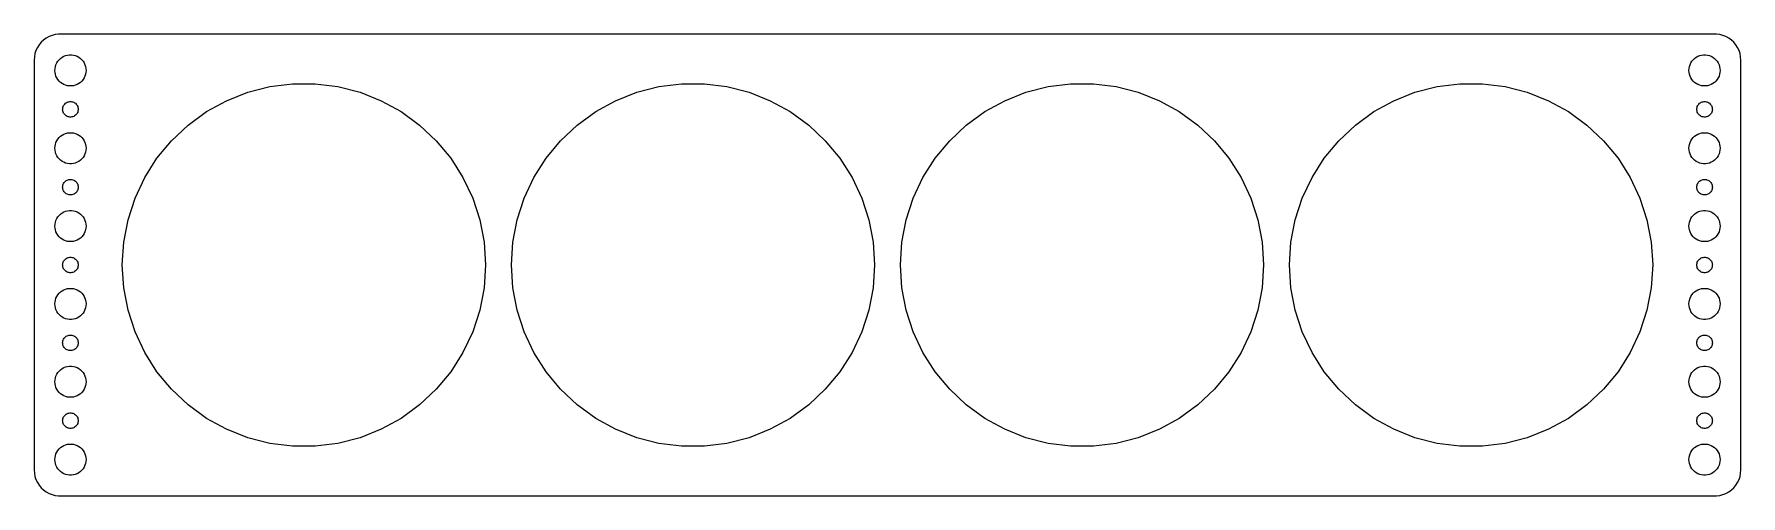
# Model space of a CAD drawing. Header units: metres. Extents: x -164 to 164, y 55 to 143.
import ezdxf

# ---------------------------------------------------------------- set-up
doc = ezdxf.new("R2010")
doc.units = ezdxf.units.M

msp = doc.modelspace()

# ---------------------------------------------------------------- linework, layer by layer
for p, q in [((-163.145, 141.923), (-163.545, 141.439)), ((-162.687, 142.353), (-163.145, 141.923)), ((-162.179, 142.722), (-162.687, 142.353)), ((-161.629, 143.024), (-162.179, 142.722)), ((-161.045, 143.255), (-161.629, 143.024)), ((-160.437, 143.411), (-161.045, 143.255)), ((-159.814, 143.49), (-160.437, 143.411)), ((159.814, 143.49), (-159.814, 143.49)), ((160.437, 143.411), (159.814, 143.49)), ((161.045, 143.255), (160.437, 143.411)), ((161.629, 143.024), (161.045, 143.255)), ((162.179, 142.722), (161.629, 143.024)), ((162.687, 142.353), (162.179, 142.722)), ((163.145, 141.923), (162.687, 142.353)), ((163.545, 141.439), (163.145, 141.923)), ((-164.461, 139.127), (-164.5, 138.5)), ((-164.5, 138.5), (-164.5, 59.5)), ((-164.343, 139.743), (-164.461, 139.127)), ((-164.149, 140.341), (-164.343, 139.743)), ((-163.882, 140.909), (-164.149, 140.341)), ((-163.545, 141.439), (-163.882, 140.909)), ((-160.129, 137.945), (-159.927, 138.263)), ((-159.927, 138.263), (-159.687, 138.554)), ((-159.687, 138.554), (-159.412, 138.812)), ((-159.412, 138.812), (-159.107, 139.033)), ((-159.107, 139.033), (-158.777, 139.214)), ((-158.777, 139.214), (-158.427, 139.353)), ((-158.427, 139.353), (-158.062, 139.447)), ((-158.062, 139.447), (-157.688, 139.494)), ((-157.688, 139.494), (-157.312, 139.494)), ((-157.312, 139.494), (-156.938, 139.447)), ((-156.938, 139.447), (-156.573, 139.353)), ((-156.573, 139.353), (-156.223, 139.214)), ((-156.223, 139.214), (-155.893, 139.033)), ((-155.893, 139.033), (-155.588, 138.812)), ((-155.588, 138.812), (-155.313, 138.554)), ((-155.313, 138.554), (-155.073, 138.263)), ((-155.073, 138.263), (-154.871, 137.945)), ((154.871, 137.945), (155.073, 138.263)), ((155.073, 138.263), (155.313, 138.554)), ((155.313, 138.554), (155.588, 138.812)), ((155.588, 138.812), (155.893, 139.033)), ((155.893, 139.033), (156.223, 139.214)), ((156.223, 139.214), (156.573, 139.353)), ((156.573, 139.353), (156.938, 139.447)), ((156.938, 139.447), (157.312, 139.494)), ((157.312, 139.494), (157.688, 139.494)), ((157.688, 139.494), (158.062, 139.447)), ((158.062, 139.447), (158.427, 139.353)), ((158.427, 139.353), (158.777, 139.214)), ((158.777, 139.214), (159.107, 139.033)), ((159.107, 139.033), (159.412, 138.812)), ((159.412, 138.812), (159.687, 138.554)), ((159.687, 138.554), (159.927, 138.263)), ((159.927, 138.263), (160.129, 137.945)), ((163.882, 140.909), (163.545, 141.439)), ((164.149, 140.341), (163.882, 140.909)), ((164.343, 139.743), (164.149, 140.341)), ((164.461, 139.127), (164.343, 139.743)), ((164.5, 138.5), (164.461, 139.127)), ((164.5, 59.5), (164.5, 138.5)), ((-160.5, 136.5), (-160.476, 136.876)), ((-160.476, 136.124), (-160.5, 136.5)), ((-160.476, 136.876), (-160.406, 137.246)), ((-160.406, 135.754), (-160.476, 136.124)), ((-160.406, 137.246), (-160.289, 137.604)), ((-160.289, 135.396), (-160.406, 135.754)), ((-160.289, 137.604), (-160.129, 137.945)), ((-160.129, 135.055), (-160.289, 135.396)), ((-159.927, 134.737), (-160.129, 135.055)), ((-154.871, 135.055), (-155.073, 134.737)), ((-154.871, 137.945), (-154.711, 137.604)), ((-154.711, 135.396), (-154.871, 135.055)), ((-154.711, 137.604), (-154.594, 137.246)), ((-154.594, 135.754), (-154.711, 135.396)), ((-154.594, 137.246), (-154.524, 136.876)), ((-154.524, 136.124), (-154.594, 135.754)), ((-154.524, 136.876), (-154.5, 136.5)), ((-154.5, 136.5), (-154.524, 136.124)), ((154.5, 136.5), (154.524, 136.876)), ((154.524, 136.124), (154.5, 136.5)), ((154.524, 136.876), (154.594, 137.246)), ((154.594, 135.754), (154.524, 136.124)), ((154.594, 137.246), (154.711, 137.604)), ((154.711, 135.396), (154.594, 135.754)), ((154.711, 137.604), (154.871, 137.945)), ((154.871, 135.055), (154.711, 135.396)), ((155.073, 134.737), (154.871, 135.055)), ((160.129, 135.055), (159.927, 134.737)), ((160.129, 137.945), (160.289, 137.604)), ((160.289, 135.396), (160.129, 135.055)), ((160.289, 137.604), (160.406, 137.246)), ((160.406, 135.754), (160.289, 135.396)), ((160.406, 137.246), (160.476, 136.876)), ((160.476, 136.124), (160.406, 135.754)), ((160.476, 136.876), (160.5, 136.5)), ((160.5, 136.5), (160.476, 136.124)), ((-159.687, 134.446), (-159.927, 134.737)), ((-159.412, 134.188), (-159.687, 134.446)), ((-159.107, 133.967), (-159.412, 134.188)), ((-158.777, 133.786), (-159.107, 133.967)), ((-158.427, 133.647), (-158.777, 133.786)), ((-158.062, 133.553), (-158.427, 133.647)), ((-157.688, 133.506), (-158.062, 133.553)), ((-157.312, 133.506), (-157.688, 133.506)), ((-156.938, 133.553), (-157.312, 133.506)), ((-156.573, 133.647), (-156.938, 133.553)), ((-156.223, 133.786), (-156.573, 133.647)), ((-155.893, 133.967), (-156.223, 133.786)), ((-155.588, 134.188), (-155.893, 133.967)), ((-155.313, 134.446), (-155.588, 134.188)), ((-155.073, 134.737), (-155.313, 134.446)), ((-127.402, 130.669), (-123.316, 132.287)), ((-123.316, 132.287), (-119.058, 133.38)), ((-119.058, 133.38), (-114.698, 133.931)), ((-114.698, 133.931), (-110.302, 133.931)), ((-110.302, 133.931), (-105.942, 133.38)), ((-105.942, 133.38), (-101.684, 132.287)), ((-101.684, 132.287), (-97.5977, 130.669)), ((-52.4023, 130.669), (-48.3156, 132.287)), ((-48.3156, 132.287), (-44.0583, 133.38)), ((-44.0583, 133.38), (-39.6977, 133.931)), ((-39.6977, 133.931), (-35.3023, 133.931)), ((-35.3023, 133.931), (-30.9417, 133.38)), ((-30.9417, 133.38), (-26.6844, 132.287)), ((-26.6844, 132.287), (-22.5977, 130.669)), ((22.5977, 130.669), (26.6844, 132.287)), ((26.6844, 132.287), (30.9417, 133.38)), ((30.9417, 133.38), (35.3023, 133.931)), ((35.3023, 133.931), (39.6977, 133.931)), ((39.6977, 133.931), (44.0583, 133.38)), ((44.0583, 133.38), (48.3156, 132.287)), ((48.3156, 132.287), (52.4023, 130.669)), ((97.5977, 130.669), (101.684, 132.287)), ((101.684, 132.287), (105.942, 133.38)), ((105.942, 133.38), (110.302, 133.931)), ((110.302, 133.931), (114.698, 133.931)), ((114.698, 133.931), (119.058, 133.38)), ((119.058, 133.38), (123.316, 132.287)), ((123.316, 132.287), (127.402, 130.669)), ((155.313, 134.446), (155.073, 134.737)), ((155.588, 134.188), (155.313, 134.446)), ((155.893, 133.967), (155.588, 134.188)), ((156.223, 133.786), (155.893, 133.967)), ((156.573, 133.647), (156.223, 133.786)), ((156.938, 133.553), (156.573, 133.647)), ((157.312, 133.506), (156.938, 133.553)), ((157.688, 133.506), (157.312, 133.506)), ((158.062, 133.553), (157.688, 133.506)), ((158.427, 133.647), (158.062, 133.553)), ((158.777, 133.786), (158.427, 133.647)), ((159.107, 133.967), (158.777, 133.786)), ((159.412, 134.188), (159.107, 133.967)), ((159.687, 134.446), (159.412, 134.188)), ((159.927, 134.737), (159.687, 134.446)), ((-159, 129), (-158.988, 129.188)), ((-158.988, 128.812), (-159, 129)), ((-158.988, 129.188), (-158.953, 129.373)), ((-158.953, 128.627), (-158.988, 128.812)), ((-158.953, 129.373), (-158.895, 129.552)), ((-158.895, 128.448), (-158.953, 128.627)), ((-158.895, 129.552), (-158.814, 129.723)), ((-158.814, 128.277), (-158.895, 128.448)), ((-158.814, 129.723), (-158.714, 129.882)), ((-158.714, 129.882), (-158.593, 130.027)), ((-158.593, 130.027), (-158.456, 130.156)), ((-158.456, 130.156), (-158.304, 130.266)), ((-158.304, 130.266), (-158.139, 130.357)), ((-158.139, 130.357), (-157.964, 130.427)), ((-157.964, 130.427), (-157.781, 130.473)), ((-157.781, 130.473), (-157.594, 130.497)), ((-157.594, 130.497), (-157.406, 130.497)), ((-157.406, 130.497), (-157.219, 130.473)), ((-157.219, 130.473), (-157.036, 130.427)), ((-157.036, 130.427), (-156.861, 130.357)), ((-156.861, 130.357), (-156.696, 130.266)), ((-156.696, 130.266), (-156.544, 130.156)), ((-156.544, 130.156), (-156.407, 130.027)), ((-156.407, 130.027), (-156.286, 129.882)), ((-156.286, 129.882), (-156.186, 129.723)), ((-156.186, 129.723), (-156.105, 129.552)), ((-156.105, 128.448), (-156.186, 128.277)), ((-156.105, 129.552), (-156.047, 129.373)), ((-156.047, 128.627), (-156.105, 128.448)), ((-156.047, 129.373), (-156.012, 129.188)), ((-156.012, 128.812), (-156.047, 128.627)), ((-156.012, 129.188), (-156, 129)), ((-156, 129), (-156.012, 128.812)), ((-134.81, 125.968), (-131.254, 128.551)), ((-131.254, 128.551), (-127.402, 130.669)), ((-97.5977, 130.669), (-93.7461, 128.551)), ((-93.7461, 128.551), (-90.1902, 125.968)), ((-59.8098, 125.968), (-56.2539, 128.551)), ((-56.2539, 128.551), (-52.4023, 130.669)), ((-22.5977, 130.669), (-18.746, 128.551)), ((-18.746, 128.551), (-15.1902, 125.968)), ((15.1902, 125.968), (18.746, 128.551)), ((18.746, 128.551), (22.5977, 130.669)), ((52.4023, 130.669), (56.2539, 128.551)), ((56.2539, 128.551), (59.8098, 125.968)), ((90.1902, 125.968), (93.7461, 128.551)), ((93.7461, 128.551), (97.5977, 130.669)), ((127.402, 130.669), (131.254, 128.551)), ((131.254, 128.551), (134.81, 125.968)), ((156, 129), (156.012, 129.188)), ((156.012, 128.812), (156, 129)), ((156.012, 129.188), (156.047, 129.373)), ((156.047, 128.627), (156.012, 128.812)), ((156.047, 129.373), (156.105, 129.552)), ((156.105, 128.448), (156.047, 128.627)), ((156.105, 129.552), (156.186, 129.723)), ((156.186, 128.277), (156.105, 128.448)), ((156.186, 129.723), (156.286, 129.882)), ((156.286, 129.882), (156.407, 130.027)), ((156.407, 130.027), (156.544, 130.156)), ((156.544, 130.156), (156.696, 130.266)), ((156.696, 130.266), (156.861, 130.357)), ((156.861, 130.357), (157.036, 130.427)), ((157.036, 130.427), (157.219, 130.473)), ((157.219, 130.473), (157.406, 130.497)), ((157.406, 130.497), (157.594, 130.497)), ((157.594, 130.497), (157.781, 130.473)), ((157.781, 130.473), (157.964, 130.427)), ((157.964, 130.427), (158.139, 130.357)), ((158.139, 130.357), (158.304, 130.266)), ((158.304, 130.266), (158.456, 130.156)), ((158.456, 130.156), (158.593, 130.027)), ((158.593, 130.027), (158.714, 129.882)), ((158.714, 129.882), (158.814, 129.723)), ((158.814, 129.723), (158.895, 129.552)), ((158.895, 128.448), (158.814, 128.277)), ((158.895, 129.552), (158.953, 129.373)), ((158.953, 128.627), (158.895, 128.448)), ((158.953, 129.373), (158.988, 129.188)), ((158.988, 128.812), (158.953, 128.627)), ((158.988, 129.188), (159, 129)), ((159, 129), (158.988, 128.812)), ((-158.714, 128.118), (-158.814, 128.277)), ((-158.593, 127.973), (-158.714, 128.118)), ((-158.456, 127.844), (-158.593, 127.973)), ((-158.304, 127.734), (-158.456, 127.844)), ((-158.139, 127.643), (-158.304, 127.734)), ((-157.964, 127.573), (-158.139, 127.643)), ((-157.781, 127.527), (-157.964, 127.573)), ((-157.594, 127.503), (-157.781, 127.527)), ((-157.406, 127.503), (-157.594, 127.503)), ((-157.219, 127.527), (-157.406, 127.503)), ((-157.036, 127.573), (-157.219, 127.527)), ((-156.861, 127.643), (-157.036, 127.573)), ((-156.696, 127.734), (-156.861, 127.643)), ((-156.544, 127.844), (-156.696, 127.734)), ((-156.407, 127.973), (-156.544, 127.844)), ((-156.286, 128.118), (-156.407, 127.973)), ((-156.186, 128.277), (-156.286, 128.118)), ((-138.014, 122.959), (-134.81, 125.968)), ((-90.1902, 125.968), (-86.9861, 122.959)), ((-63.0139, 122.959), (-59.8098, 125.968)), ((-15.1902, 125.968), (-11.9861, 122.959)), ((11.9861, 122.959), (15.1902, 125.968)), ((59.8098, 125.968), (63.0139, 122.959)), ((86.9861, 122.959), (90.1902, 125.968)), ((134.81, 125.968), (138.014, 122.959)), ((156.286, 128.118), (156.186, 128.277)), ((156.407, 127.973), (156.286, 128.118)), ((156.544, 127.844), (156.407, 127.973)), ((156.696, 127.734), (156.544, 127.844)), ((156.861, 127.643), (156.696, 127.734)), ((157.036, 127.573), (156.861, 127.643)), ((157.219, 127.527), (157.036, 127.573)), ((157.406, 127.503), (157.219, 127.527)), ((157.594, 127.503), (157.406, 127.503)), ((157.781, 127.527), (157.594, 127.503)), ((157.964, 127.573), (157.781, 127.527)), ((158.139, 127.643), (157.964, 127.573)), ((158.304, 127.734), (158.139, 127.643)), ((158.456, 127.844), (158.304, 127.734)), ((158.593, 127.973), (158.456, 127.844)), ((158.714, 128.118), (158.593, 127.973)), ((158.814, 128.277), (158.714, 128.118)), ((-160.5, 121.5), (-160.476, 121.876)), ((-160.476, 121.876), (-160.406, 122.246)), ((-160.406, 122.246), (-160.289, 122.604)), ((-160.289, 122.604), (-160.129, 122.945)), ((-160.129, 122.945), (-159.927, 123.263)), ((-159.927, 123.263), (-159.687, 123.554)), ((-159.687, 123.554), (-159.412, 123.812)), ((-159.412, 123.812), (-159.107, 124.033)), ((-159.107, 124.033), (-158.777, 124.214)), ((-158.777, 124.214), (-158.427, 124.353)), ((-158.427, 124.353), (-158.062, 124.447)), ((-158.062, 124.447), (-157.688, 124.494)), ((-157.688, 124.494), (-157.312, 124.494)), ((-157.312, 124.494), (-156.938, 124.447)), ((-156.938, 124.447), (-156.573, 124.353)), ((-156.573, 124.353), (-156.223, 124.214)), ((-156.223, 124.214), (-155.893, 124.033)), ((-155.893, 124.033), (-155.588, 123.812)), ((-155.588, 123.812), (-155.313, 123.554)), ((-155.313, 123.554), (-155.073, 123.263)), ((-155.073, 123.263), (-154.871, 122.945)), ((-154.871, 122.945), (-154.711, 122.604)), ((-154.711, 122.604), (-154.594, 122.246)), ((-154.594, 122.246), (-154.524, 121.876)), ((-154.524, 121.876), (-154.5, 121.5)), ((-140.816, 119.572), (-138.014, 122.959)), ((-86.9861, 122.959), (-84.1844, 119.572)), ((-65.8156, 119.572), (-63.0139, 122.959)), ((-11.9861, 122.959), (-9.1844, 119.572)), ((9.1844, 119.572), (11.9861, 122.959)), ((63.0139, 122.959), (65.8156, 119.572)), ((84.1844, 119.572), (86.9861, 122.959)), ((138.014, 122.959), (140.816, 119.572)), ((154.5, 121.5), (154.524, 121.876)), ((154.524, 121.876), (154.594, 122.246)), ((154.594, 122.246), (154.711, 122.604)), ((154.711, 122.604), (154.871, 122.945)), ((154.871, 122.945), (155.073, 123.263)), ((155.073, 123.263), (155.313, 123.554)), ((155.313, 123.554), (155.588, 123.812)), ((155.588, 123.812), (155.893, 124.033)), ((155.893, 124.033), (156.223, 124.214)), ((156.223, 124.214), (156.573, 124.353)), ((156.573, 124.353), (156.938, 124.447)), ((156.938, 124.447), (157.312, 124.494)), ((157.312, 124.494), (157.688, 124.494)), ((157.688, 124.494), (158.062, 124.447)), ((158.062, 124.447), (158.427, 124.353)), ((158.427, 124.353), (158.777, 124.214)), ((158.777, 124.214), (159.107, 124.033)), ((159.107, 124.033), (159.412, 123.812)), ((159.412, 123.812), (159.687, 123.554)), ((159.687, 123.554), (159.927, 123.263)), ((159.927, 123.263), (160.129, 122.945)), ((160.129, 122.945), (160.289, 122.604)), ((160.289, 122.604), (160.406, 122.246)), ((160.406, 122.246), (160.476, 121.876)), ((160.476, 121.876), (160.5, 121.5)), ((-160.476, 121.124), (-160.5, 121.5)), ((-160.406, 120.754), (-160.476, 121.124)), ((-160.289, 120.396), (-160.406, 120.754)), ((-160.129, 120.055), (-160.289, 120.396)), ((-159.927, 119.737), (-160.129, 120.055)), ((-159.687, 119.446), (-159.927, 119.737)), ((-159.412, 119.188), (-159.687, 119.446)), ((-159.107, 118.967), (-159.412, 119.188)), ((-158.777, 118.786), (-159.107, 118.967)), ((-158.427, 118.647), (-158.777, 118.786)), ((-158.062, 118.553), (-158.427, 118.647)), ((-157.688, 118.506), (-158.062, 118.553)), ((-157.312, 118.506), (-157.688, 118.506)), ((-156.938, 118.553), (-157.312, 118.506)), ((-156.573, 118.647), (-156.938, 118.553)), ((-156.223, 118.786), (-156.573, 118.647)), ((-155.893, 118.967), (-156.223, 118.786)), ((-155.588, 119.188), (-155.893, 118.967)), ((-155.313, 119.446), (-155.588, 119.188)), ((-155.073, 119.737), (-155.313, 119.446)), ((-154.871, 120.055), (-155.073, 119.737)), ((-154.711, 120.396), (-154.871, 120.055)), ((-154.594, 120.754), (-154.711, 120.396)), ((-154.524, 121.124), (-154.594, 120.754)), ((-154.5, 121.5), (-154.524, 121.124)), ((-143.171, 115.861), (-140.816, 119.572)), ((-84.1844, 119.572), (-81.8293, 115.861)), ((-68.1707, 115.861), (-65.8156, 119.572)), ((-9.1844, 119.572), (-6.8293, 115.861)), ((6.8293, 115.861), (9.1844, 119.572)), ((65.8156, 119.572), (68.1707, 115.861)), ((81.8293, 115.861), (84.1844, 119.572)), ((140.816, 119.572), (143.171, 115.861)), ((154.524, 121.124), (154.5, 121.5)), ((154.594, 120.754), (154.524, 121.124)), ((154.711, 120.396), (154.594, 120.754)), ((154.871, 120.055), (154.711, 120.396)), ((155.073, 119.737), (154.871, 120.055)), ((155.313, 119.446), (155.073, 119.737)), ((155.588, 119.188), (155.313, 119.446)), ((155.893, 118.967), (155.588, 119.188)), ((156.223, 118.786), (155.893, 118.967)), ((156.573, 118.647), (156.223, 118.786)), ((156.938, 118.553), (156.573, 118.647)), ((157.312, 118.506), (156.938, 118.553)), ((157.688, 118.506), (157.312, 118.506)), ((158.062, 118.553), (157.688, 118.506)), ((158.427, 118.647), (158.062, 118.553)), ((158.777, 118.786), (158.427, 118.647)), ((159.107, 118.967), (158.777, 118.786)), ((159.412, 119.188), (159.107, 118.967)), ((159.687, 119.446), (159.412, 119.188)), ((159.927, 119.737), (159.687, 119.446)), ((160.129, 120.055), (159.927, 119.737)), ((160.289, 120.396), (160.129, 120.055)), ((160.406, 120.754), (160.289, 120.396)), ((160.476, 121.124), (160.406, 120.754)), ((160.5, 121.5), (160.476, 121.124)), ((-158.593, 115.027), (-158.456, 115.156)), ((-158.456, 115.156), (-158.304, 115.266)), ((-158.304, 115.266), (-158.139, 115.357)), ((-158.139, 115.357), (-157.964, 115.427)), ((-157.964, 115.427), (-157.781, 115.473)), ((-157.781, 115.473), (-157.594, 115.497)), ((-157.594, 115.497), (-157.406, 115.497)), ((-157.406, 115.497), (-157.219, 115.473)), ((-157.219, 115.473), (-157.036, 115.427)), ((-157.036, 115.427), (-156.861, 115.357)), ((-156.861, 115.357), (-156.696, 115.266)), ((-156.696, 115.266), (-156.544, 115.156)), ((-156.544, 115.156), (-156.407, 115.027)), ((-145.042, 111.884), (-143.171, 115.861)), ((-81.8293, 115.861), (-79.9578, 111.884)), ((-70.0422, 111.884), (-68.1707, 115.861)), ((-6.8293, 115.861), (-4.9578, 111.884)), ((4.9578, 111.884), (6.8293, 115.861)), ((68.1707, 115.861), (70.0422, 111.884)), ((79.9578, 111.884), (81.8293, 115.861)), ((143.171, 115.861), (145.042, 111.884)), ((156.407, 115.027), (156.544, 115.156)), ((156.544, 115.156), (156.696, 115.266)), ((156.696, 115.266), (156.861, 115.357)), ((156.861, 115.357), (157.036, 115.427)), ((157.036, 115.427), (157.219, 115.473)), ((157.219, 115.473), (157.406, 115.497)), ((157.406, 115.497), (157.594, 115.497)), ((157.594, 115.497), (157.781, 115.473)), ((157.781, 115.473), (157.964, 115.427)), ((157.964, 115.427), (158.139, 115.357)), ((158.139, 115.357), (158.304, 115.266)), ((158.304, 115.266), (158.456, 115.156)), ((158.456, 115.156), (158.593, 115.027)), ((-159, 114), (-158.988, 114.188)), ((-158.988, 113.812), (-159, 114)), ((-158.988, 114.188), (-158.953, 114.373)), ((-158.953, 113.627), (-158.988, 113.812)), ((-158.953, 114.373), (-158.895, 114.552)), ((-158.895, 113.448), (-158.953, 113.627)), ((-158.895, 114.552), (-158.814, 114.723)), ((-158.814, 113.277), (-158.895, 113.448)), ((-158.814, 114.723), (-158.714, 114.882)), ((-158.714, 113.118), (-158.814, 113.277)), ((-158.714, 114.882), (-158.593, 115.027)), ((-158.593, 112.973), (-158.714, 113.118)), ((-158.456, 112.844), (-158.593, 112.973)), ((-158.304, 112.734), (-158.456, 112.844)), ((-158.139, 112.643), (-158.304, 112.734)), ((-157.964, 112.573), (-158.139, 112.643)), ((-157.781, 112.527), (-157.964, 112.573)), ((-157.594, 112.503), (-157.781, 112.527)), ((-157.406, 112.503), (-157.594, 112.503)), ((-157.219, 112.527), (-157.406, 112.503)), ((-157.036, 112.573), (-157.219, 112.527)), ((-156.861, 112.643), (-157.036, 112.573)), ((-156.696, 112.734), (-156.861, 112.643)), ((-156.544, 112.844), (-156.696, 112.734)), ((-156.407, 112.973), (-156.544, 112.844)), ((-156.407, 115.027), (-156.286, 114.882)), ((-156.286, 113.118), (-156.407, 112.973)), ((-156.286, 114.882), (-156.186, 114.723)), ((-156.186, 113.277), (-156.286, 113.118)), ((-156.186, 114.723), (-156.105, 114.552)), ((-156.105, 113.448), (-156.186, 113.277)), ((-156.105, 114.552), (-156.047, 114.373)), ((-156.047, 113.627), (-156.105, 113.448)), ((-156.047, 114.373), (-156.012, 114.188)), ((-156.012, 113.812), (-156.047, 113.627)), ((-156.012, 114.188), (-156, 114)), ((-156, 114), (-156.012, 113.812)), ((-146.4, 107.704), (-145.042, 111.884)), ((-79.9578, 111.884), (-78.5996, 107.704)), ((-71.4004, 107.704), (-70.0422, 111.884)), ((-4.9578, 111.884), (-3.5996, 107.704)), ((3.5996, 107.704), (4.9578, 111.884)), ((70.0422, 111.884), (71.4004, 107.704)), ((78.5996, 107.704), (79.9578, 111.884)), ((145.042, 111.884), (146.4, 107.704)), ((156, 114), (156.012, 114.188)), ((156.012, 113.812), (156, 114)), ((156.012, 114.188), (156.047, 114.373)), ((156.047, 113.627), (156.012, 113.812)), ((156.047, 114.373), (156.105, 114.552)), ((156.105, 113.448), (156.047, 113.627)), ((156.105, 114.552), (156.186, 114.723)), ((156.186, 113.277), (156.105, 113.448)), ((156.186, 114.723), (156.286, 114.882)), ((156.286, 113.118), (156.186, 113.277)), ((156.286, 114.882), (156.407, 115.027)), ((156.407, 112.973), (156.286, 113.118)), ((156.544, 112.844), (156.407, 112.973)), ((156.696, 112.734), (156.544, 112.844)), ((156.861, 112.643), (156.696, 112.734)), ((157.036, 112.573), (156.861, 112.643)), ((157.219, 112.527), (157.036, 112.573)), ((157.406, 112.503), (157.219, 112.527)), ((157.594, 112.503), (157.406, 112.503)), ((157.781, 112.527), (157.594, 112.503)), ((157.964, 112.573), (157.781, 112.527)), ((158.139, 112.643), (157.964, 112.573)), ((158.304, 112.734), (158.139, 112.643)), ((158.456, 112.844), (158.304, 112.734)), ((158.593, 112.973), (158.456, 112.844)), ((158.593, 115.027), (158.714, 114.882)), ((158.714, 113.118), (158.593, 112.973)), ((158.714, 114.882), (158.814, 114.723)), ((158.814, 113.277), (158.714, 113.118)), ((158.814, 114.723), (158.895, 114.552)), ((158.895, 113.448), (158.814, 113.277)), ((158.895, 114.552), (158.953, 114.373)), ((158.953, 113.627), (158.895, 113.448)), ((158.953, 114.373), (158.988, 114.188)), ((158.988, 113.812), (158.953, 113.627)), ((158.988, 114.188), (159, 114)), ((159, 114), (158.988, 113.812)), ((-159.687, 108.554), (-159.412, 108.812)), ((-159.412, 108.812), (-159.107, 109.033)), ((-159.107, 109.033), (-158.777, 109.214)), ((-158.777, 109.214), (-158.427, 109.353)), ((-158.427, 109.353), (-158.062, 109.447)), ((-158.062, 109.447), (-157.688, 109.494)), ((-157.688, 109.494), (-157.312, 109.494)), ((-157.312, 109.494), (-156.938, 109.447)), ((-156.938, 109.447), (-156.573, 109.353)), ((-156.573, 109.353), (-156.223, 109.214)), ((-156.223, 109.214), (-155.893, 109.033)), ((-155.893, 109.033), (-155.588, 108.812)), ((-155.588, 108.812), (-155.313, 108.554)), ((155.313, 108.554), (155.588, 108.812)), ((155.588, 108.812), (155.893, 109.033)), ((155.893, 109.033), (156.223, 109.214)), ((156.223, 109.214), (156.573, 109.353)), ((156.573, 109.353), (156.938, 109.447)), ((156.938, 109.447), (157.312, 109.494)), ((157.312, 109.494), (157.688, 109.494)), ((157.688, 109.494), (158.062, 109.447)), ((158.062, 109.447), (158.427, 109.353)), ((158.427, 109.353), (158.777, 109.214)), ((158.777, 109.214), (159.107, 109.033)), ((159.107, 109.033), (159.412, 108.812)), ((159.412, 108.812), (159.687, 108.554)), ((-160.5, 106.5), (-160.476, 106.876)), ((-160.476, 106.124), (-160.5, 106.5)), ((-160.476, 106.876), (-160.406, 107.246)), ((-160.406, 105.754), (-160.476, 106.124)), ((-160.406, 107.246), (-160.289, 107.604)), ((-160.289, 105.396), (-160.406, 105.754)), ((-160.289, 107.604), (-160.129, 107.945)), ((-160.129, 105.055), (-160.289, 105.396)), ((-160.129, 107.945), (-159.927, 108.263)), ((-159.927, 108.263), (-159.687, 108.554)), ((-155.313, 108.554), (-155.073, 108.263)), ((-155.073, 108.263), (-154.871, 107.945)), ((-154.871, 107.945), (-154.711, 107.604)), ((-154.711, 105.396), (-154.871, 105.055)), ((-154.711, 107.604), (-154.594, 107.246)), ((-154.594, 105.754), (-154.711, 105.396)), ((-154.594, 107.246), (-154.524, 106.876)), ((-154.524, 106.124), (-154.594, 105.754)), ((-154.524, 106.876), (-154.5, 106.5)), ((-154.5, 106.5), (-154.524, 106.124)), ((-147.224, 103.387), (-146.4, 107.704)), ((-78.5996, 107.704), (-77.776, 103.387)), ((-72.224, 103.387), (-71.4004, 107.704)), ((-3.5996, 107.704), (-2.776, 103.387)), ((2.776, 103.387), (3.5996, 107.704)), ((71.4004, 107.704), (72.224, 103.387)), ((77.776, 103.387), (78.5996, 107.704)), ((146.4, 107.704), (147.224, 103.387)), ((154.5, 106.5), (154.524, 106.876)), ((154.524, 106.124), (154.5, 106.5)), ((154.524, 106.876), (154.594, 107.246)), ((154.594, 105.754), (154.524, 106.124)), ((154.594, 107.246), (154.711, 107.604)), ((154.711, 105.396), (154.594, 105.754)), ((154.711, 107.604), (154.871, 107.945)), ((154.871, 105.055), (154.711, 105.396)), ((154.871, 107.945), (155.073, 108.263)), ((155.073, 108.263), (155.313, 108.554)), ((159.687, 108.554), (159.927, 108.263)), ((159.927, 108.263), (160.129, 107.945)), ((160.129, 107.945), (160.289, 107.604)), ((160.289, 105.396), (160.129, 105.055)), ((160.289, 107.604), (160.406, 107.246)), ((160.406, 105.754), (160.289, 105.396)), ((160.406, 107.246), (160.476, 106.876)), ((160.476, 106.124), (160.406, 105.754)), ((160.476, 106.876), (160.5, 106.5)), ((160.5, 106.5), (160.476, 106.124)), ((-159.927, 104.737), (-160.129, 105.055)), ((-159.687, 104.446), (-159.927, 104.737)), ((-159.412, 104.188), (-159.687, 104.446)), ((-159.107, 103.967), (-159.412, 104.188)), ((-158.777, 103.786), (-159.107, 103.967)), ((-158.427, 103.647), (-158.777, 103.786)), ((-158.062, 103.553), (-158.427, 103.647)), ((-157.688, 103.506), (-158.062, 103.553)), ((-157.312, 103.506), (-157.688, 103.506)), ((-156.938, 103.553), (-157.312, 103.506)), ((-156.573, 103.647), (-156.938, 103.553)), ((-156.223, 103.786), (-156.573, 103.647)), ((-155.893, 103.967), (-156.223, 103.786)), ((-155.588, 104.188), (-155.893, 103.967)), ((-155.313, 104.446), (-155.588, 104.188)), ((-155.073, 104.737), (-155.313, 104.446)), ((-154.871, 105.055), (-155.073, 104.737)), ((-147.5, 99), (-147.224, 103.387)), ((-77.776, 103.387), (-77.5, 99)), ((-72.5, 99), (-72.224, 103.387)), ((-2.776, 103.387), (-2.5, 99)), ((2.5, 99), (2.776, 103.387)), ((72.224, 103.387), (72.5, 99)), ((77.5, 99), (77.776, 103.387)), ((147.224, 103.387), (147.5, 99)), ((155.073, 104.737), (154.871, 105.055)), ((155.313, 104.446), (155.073, 104.737)), ((155.588, 104.188), (155.313, 104.446)), ((155.893, 103.967), (155.588, 104.188)), ((156.223, 103.786), (155.893, 103.967)), ((156.573, 103.647), (156.223, 103.786)), ((156.938, 103.553), (156.573, 103.647)), ((157.312, 103.506), (156.938, 103.553)), ((157.688, 103.506), (157.312, 103.506)), ((158.062, 103.553), (157.688, 103.506)), ((158.427, 103.647), (158.062, 103.553)), ((158.777, 103.786), (158.427, 103.647)), ((159.107, 103.967), (158.777, 103.786)), ((159.412, 104.188), (159.107, 103.967)), ((159.687, 104.446), (159.412, 104.188)), ((159.927, 104.737), (159.687, 104.446)), ((160.129, 105.055), (159.927, 104.737)), ((-159, 99), (-158.988, 99.188)), ((-158.988, 98.812), (-159, 99)), ((-158.988, 99.188), (-158.953, 99.373)), ((-158.953, 98.627), (-158.988, 98.812)), ((-158.953, 99.373), (-158.895, 99.5522)), ((-158.895, 99.5522), (-158.814, 99.7226)), ((-158.814, 99.7226), (-158.714, 99.8817)), ((-158.714, 99.8817), (-158.593, 100.027)), ((-158.593, 100.027), (-158.456, 100.156)), ((-158.456, 100.156), (-158.304, 100.266)), ((-158.304, 100.266), (-158.139, 100.357)), ((-158.139, 100.357), (-157.964, 100.427)), ((-157.964, 100.427), (-157.781, 100.473)), ((-157.781, 100.473), (-157.594, 100.497)), ((-157.594, 100.497), (-157.406, 100.497)), ((-157.406, 100.497), (-157.219, 100.473)), ((-157.219, 100.473), (-157.036, 100.427)), ((-157.036, 100.427), (-156.861, 100.357)), ((-156.861, 100.357), (-156.696, 100.266)), ((-156.696, 100.266), (-156.544, 100.156)), ((-156.544, 100.156), (-156.407, 100.027)), ((-156.407, 100.027), (-156.286, 99.8817)), ((-156.286, 99.8817), (-156.186, 99.7226)), ((-156.186, 99.7226), (-156.105, 99.5522)), ((-156.105, 99.5522), (-156.047, 99.373)), ((-156.047, 99.373), (-156.012, 99.188)), ((-156.012, 98.812), (-156.047, 98.627)), ((-156.012, 99.188), (-156, 99)), ((-156, 99), (-156.012, 98.812)), ((-147.224, 94.6133), (-147.5, 99)), ((-77.5, 99), (-77.776, 94.6133)), ((-72.224, 94.6133), (-72.5, 99)), ((-2.5, 99), (-2.776, 94.6133)), ((2.776, 94.6133), (2.5, 99)), ((72.5, 99), (72.224, 94.6133)), ((77.776, 94.6133), (77.5, 99)), ((147.5, 99), (147.224, 94.6133)), ((156, 99), (156.012, 99.188)), ((156.012, 98.812), (156, 99)), ((156.012, 99.188), (156.047, 99.373)), ((156.047, 98.627), (156.012, 98.812)), ((156.047, 99.373), (156.105, 99.5522)), ((156.105, 99.5522), (156.186, 99.7226)), ((156.186, 99.7226), (156.286, 99.8817)), ((156.286, 99.8817), (156.407, 100.027)), ((156.407, 100.027), (156.544, 100.156)), ((156.544, 100.156), (156.696, 100.266)), ((156.696, 100.266), (156.861, 100.357)), ((156.861, 100.357), (157.036, 100.427)), ((157.036, 100.427), (157.219, 100.473)), ((157.219, 100.473), (157.406, 100.497)), ((157.406, 100.497), (157.594, 100.497)), ((157.594, 100.497), (157.781, 100.473)), ((157.781, 100.473), (157.964, 100.427)), ((157.964, 100.427), (158.139, 100.357)), ((158.139, 100.357), (158.304, 100.266)), ((158.304, 100.266), (158.456, 100.156)), ((158.456, 100.156), (158.593, 100.027)), ((158.593, 100.027), (158.714, 99.8817)), ((158.714, 99.8817), (158.814, 99.7226)), ((158.814, 99.7226), (158.895, 99.5522)), ((158.895, 99.5522), (158.953, 99.373)), ((158.953, 99.373), (158.988, 99.188)), ((158.988, 98.812), (158.953, 98.627)), ((158.988, 99.188), (159, 99)), ((159, 99), (158.988, 98.812)), ((-158.895, 98.4478), (-158.953, 98.627)), ((-158.814, 98.2774), (-158.895, 98.4478)), ((-158.714, 98.1183), (-158.814, 98.2774)), ((-158.593, 97.9732), (-158.714, 98.1183)), ((-158.456, 97.8442), (-158.593, 97.9732)), ((-158.304, 97.7335), (-158.456, 97.8442)), ((-158.139, 97.6428), (-158.304, 97.7335)), ((-157.964, 97.5734), (-158.139, 97.6428)), ((-157.781, 97.5266), (-157.964, 97.5734)), ((-157.594, 97.503), (-157.781, 97.5266)), ((-157.406, 97.503), (-157.594, 97.503)), ((-157.219, 97.5266), (-157.406, 97.503)), ((-157.036, 97.5734), (-157.219, 97.5266)), ((-156.861, 97.6428), (-157.036, 97.5734)), ((-156.696, 97.7335), (-156.861, 97.6428)), ((-156.544, 97.8442), (-156.696, 97.7335)), ((-156.407, 97.9732), (-156.544, 97.8442)), ((-156.286, 98.1183), (-156.407, 97.9732)), ((-156.186, 98.2774), (-156.286, 98.1183)), ((-156.105, 98.4478), (-156.186, 98.2774)), ((-156.047, 98.627), (-156.105, 98.4478)), ((156.105, 98.4478), (156.047, 98.627)), ((156.186, 98.2774), (156.105, 98.4478)), ((156.286, 98.1183), (156.186, 98.2774)), ((156.407, 97.9732), (156.286, 98.1183)), ((156.544, 97.8442), (156.407, 97.9732)), ((156.696, 97.7335), (156.544, 97.8442)), ((156.861, 97.6428), (156.696, 97.7335)), ((157.036, 97.5734), (156.861, 97.6428)), ((157.219, 97.5266), (157.036, 97.5734)), ((157.406, 97.503), (157.219, 97.5266)), ((157.594, 97.503), (157.406, 97.503)), ((157.781, 97.5266), (157.594, 97.503)), ((157.964, 97.5734), (157.781, 97.5266)), ((158.139, 97.6428), (157.964, 97.5734)), ((158.304, 97.7335), (158.139, 97.6428)), ((158.456, 97.8442), (158.304, 97.7335)), ((158.593, 97.9732), (158.456, 97.8442)), ((158.714, 98.1183), (158.593, 97.9732)), ((158.814, 98.2774), (158.714, 98.1183)), ((158.895, 98.4478), (158.814, 98.2774)), ((158.953, 98.627), (158.895, 98.4478)), ((-160.476, 91.876), (-160.406, 92.2461)), ((-160.406, 92.2461), (-160.289, 92.6044)), ((-160.289, 92.6044), (-160.129, 92.9453)), ((-160.129, 92.9453), (-159.927, 93.2634)), ((-159.927, 93.2634), (-159.687, 93.5536)), ((-159.687, 93.5536), (-159.412, 93.8116)), ((-159.412, 93.8116), (-159.107, 94.033)), ((-159.107, 94.033), (-158.777, 94.2145)), ((-158.777, 94.2145), (-158.427, 94.3532)), ((-158.427, 94.3532), (-158.062, 94.4469)), ((-158.062, 94.4469), (-157.688, 94.4941)), ((-157.688, 94.4941), (-157.312, 94.4941)), ((-157.312, 94.4941), (-156.938, 94.4469)), ((-156.938, 94.4469), (-156.573, 94.3532)), ((-156.573, 94.3532), (-156.223, 94.2145)), ((-156.223, 94.2145), (-155.893, 94.033)), ((-155.893, 94.033), (-155.588, 93.8116)), ((-155.588, 93.8116), (-155.313, 93.5536)), ((-155.313, 93.5536), (-155.073, 93.2634)), ((-155.073, 93.2634), (-154.871, 92.9453)), ((-154.871, 92.9453), (-154.711, 92.6044)), ((-154.711, 92.6044), (-154.594, 92.2461)), ((-154.594, 92.2461), (-154.524, 91.876)), ((-146.4, 90.2959), (-147.224, 94.6133)), ((-77.776, 94.6133), (-78.5996, 90.2959)), ((-71.4004, 90.2959), (-72.224, 94.6133)), ((-2.776, 94.6133), (-3.5996, 90.2959)), ((3.5996, 90.2959), (2.776, 94.6133)), ((72.224, 94.6133), (71.4004, 90.2959)), ((78.5996, 90.2959), (77.776, 94.6133)), ((147.224, 94.6133), (146.4, 90.2959)), ((154.524, 91.876), (154.594, 92.2461)), ((154.594, 92.2461), (154.711, 92.6044)), ((154.711, 92.6044), (154.871, 92.9453)), ((154.871, 92.9453), (155.073, 93.2634)), ((155.073, 93.2634), (155.313, 93.5536)), ((155.313, 93.5536), (155.588, 93.8116)), ((155.588, 93.8116), (155.893, 94.033)), ((155.893, 94.033), (156.223, 94.2145)), ((156.223, 94.2145), (156.573, 94.3532)), ((156.573, 94.3532), (156.938, 94.4469)), ((156.938, 94.4469), (157.312, 94.4941)), ((157.312, 94.4941), (157.688, 94.4941)), ((157.688, 94.4941), (158.062, 94.4469)), ((158.062, 94.4469), (158.427, 94.3532)), ((158.427, 94.3532), (158.777, 94.2145)), ((158.777, 94.2145), (159.107, 94.033)), ((159.107, 94.033), (159.412, 93.8116)), ((159.412, 93.8116), (159.687, 93.5536)), ((159.687, 93.5536), (159.927, 93.2634)), ((159.927, 93.2634), (160.129, 92.9453)), ((160.129, 92.9453), (160.289, 92.6044)), ((160.289, 92.6044), (160.406, 92.2461)), ((160.406, 92.2461), (160.476, 91.876)), ((-160.5, 91.5), (-160.476, 91.876)), ((-160.476, 91.124), (-160.5, 91.5)), ((-160.406, 90.7539), (-160.476, 91.124)), ((-160.289, 90.3956), (-160.406, 90.7539)), ((-160.129, 90.0547), (-160.289, 90.3956)), ((-159.927, 89.7366), (-160.129, 90.0547)), ((-159.687, 89.4464), (-159.927, 89.7366)), ((-159.412, 89.1885), (-159.687, 89.4464)), ((-159.107, 88.967), (-159.412, 89.1885)), ((-158.777, 88.7855), (-159.107, 88.967)), ((-155.893, 88.967), (-156.223, 88.7855)), ((-155.588, 89.1885), (-155.893, 88.967)), ((-155.313, 89.4464), (-155.588, 89.1885)), ((-155.073, 89.7366), (-155.313, 89.4464)), ((-154.871, 90.0547), (-155.073, 89.7366)), ((-154.711, 90.3956), (-154.871, 90.0547)), ((-154.594, 90.7539), (-154.711, 90.3956)), ((-154.524, 91.124), (-154.594, 90.7539)), ((-154.524, 91.876), (-154.5, 91.5)), ((-154.5, 91.5), (-154.524, 91.124)), ((-145.042, 86.1156), (-146.4, 90.2959)), ((-78.5996, 90.2959), (-79.9578, 86.1156)), ((-70.0422, 86.1156), (-71.4004, 90.2959)), ((-3.5996, 90.2959), (-4.9578, 86.1156)), ((4.9578, 86.1156), (3.5996, 90.2959)), ((71.4004, 90.2959), (70.0422, 86.1156)), ((79.9578, 86.1156), (78.5996, 90.2959)), ((146.4, 90.2959), (145.042, 86.1156)), ((154.5, 91.5), (154.524, 91.876)), ((154.524, 91.124), (154.5, 91.5)), ((154.594, 90.7539), (154.524, 91.124)), ((154.711, 90.3956), (154.594, 90.7539)), ((154.871, 90.0547), (154.711, 90.3956)), ((155.073, 89.7366), (154.871, 90.0547)), ((155.313, 89.4464), (155.073, 89.7366)), ((155.588, 89.1885), (155.313, 89.4464)), ((155.893, 88.967), (155.588, 89.1885)), ((156.223, 88.7855), (155.893, 88.967)), ((159.107, 88.967), (158.777, 88.7855)), ((159.412, 89.1885), (159.107, 88.967)), ((159.687, 89.4464), (159.412, 89.1885)), ((159.927, 89.7366), (159.687, 89.4464)), ((160.129, 90.0547), (159.927, 89.7366)), ((160.289, 90.3956), (160.129, 90.0547)), ((160.406, 90.7539), (160.289, 90.3956)), ((160.476, 91.124), (160.406, 90.7539)), ((160.476, 91.876), (160.5, 91.5)), ((160.5, 91.5), (160.476, 91.124)), ((-158.427, 88.6468), (-158.777, 88.7855)), ((-158.062, 88.5531), (-158.427, 88.6468)), ((-157.688, 88.5059), (-158.062, 88.5531)), ((-157.312, 88.5059), (-157.688, 88.5059)), ((-156.938, 88.5531), (-157.312, 88.5059)), ((-156.573, 88.6468), (-156.938, 88.5531)), ((-156.223, 88.7855), (-156.573, 88.6468)), ((-143.171, 82.1386), (-145.042, 86.1156)), ((-79.9578, 86.1156), (-81.8293, 82.1386)), ((-68.1707, 82.1386), (-70.0422, 86.1156)), ((-4.9578, 86.1156), (-6.8293, 82.1386)), ((6.8293, 82.1386), (4.9578, 86.1156)), ((70.0422, 86.1156), (68.1707, 82.1386)), ((81.8293, 82.1386), (79.9578, 86.1156)), ((145.042, 86.1156), (143.171, 82.1386)), ((156.573, 88.6468), (156.223, 88.7855)), ((156.938, 88.5531), (156.573, 88.6468)), ((157.312, 88.5059), (156.938, 88.5531)), ((157.688, 88.5059), (157.312, 88.5059)), ((158.062, 88.5531), (157.688, 88.5059)), ((158.427, 88.6468), (158.062, 88.5531)), ((158.777, 88.7855), (158.427, 88.6468)), ((-159, 84), (-158.988, 84.188)), ((-158.988, 83.812), (-159, 84)), ((-158.988, 84.188), (-158.953, 84.373)), ((-158.953, 83.627), (-158.988, 83.812)), ((-158.953, 84.373), (-158.895, 84.5522)), ((-158.895, 83.4478), (-158.953, 83.627)), ((-158.895, 84.5522), (-158.814, 84.7226)), ((-158.814, 83.2774), (-158.895, 83.4478)), ((-158.814, 84.7226), (-158.714, 84.8817)), ((-158.714, 83.1183), (-158.814, 83.2774)), ((-158.714, 84.8817), (-158.593, 85.0268)), ((-158.593, 82.9732), (-158.714, 83.1183)), ((-158.593, 85.0268), (-158.456, 85.1558)), ((-158.456, 82.8442), (-158.593, 82.9732)), ((-158.456, 85.1558), (-158.304, 85.2665)), ((-158.304, 82.7335), (-158.456, 82.8442)), ((-158.304, 85.2665), (-158.139, 85.3573)), ((-158.139, 82.6428), (-158.304, 82.7335)), ((-158.139, 85.3573), (-157.964, 85.4266)), ((-157.964, 82.5734), (-158.139, 82.6428)), ((-157.964, 85.4266), (-157.781, 85.4734)), ((-157.781, 82.5266), (-157.964, 82.5734)), ((-157.781, 85.4734), (-157.594, 85.4971)), ((-157.594, 82.503), (-157.781, 82.5266)), ((-157.594, 85.4971), (-157.406, 85.4971)), ((-157.406, 82.503), (-157.594, 82.503)), ((-157.406, 85.4971), (-157.219, 85.4734)), ((-157.219, 82.5266), (-157.406, 82.503)), ((-157.219, 85.4734), (-157.036, 85.4266)), ((-157.036, 82.5734), (-157.219, 82.5266)), ((-157.036, 85.4266), (-156.861, 85.3573)), ((-156.861, 82.6428), (-157.036, 82.5734)), ((-156.861, 85.3573), (-156.696, 85.2665)), ((-156.696, 82.7335), (-156.861, 82.6428)), ((-156.696, 85.2665), (-156.544, 85.1558)), ((-156.544, 82.8442), (-156.696, 82.7335)), ((-156.544, 85.1558), (-156.407, 85.0268)), ((-156.407, 82.9732), (-156.544, 82.8442)), ((-156.407, 85.0268), (-156.286, 84.8817)), ((-156.286, 83.1183), (-156.407, 82.9732)), ((-156.286, 84.8817), (-156.186, 84.7226)), ((-156.186, 83.2774), (-156.286, 83.1183)), ((-156.186, 84.7226), (-156.105, 84.5522)), ((-156.105, 83.4478), (-156.186, 83.2774)), ((-156.105, 84.5522), (-156.047, 84.373)), ((-156.047, 83.627), (-156.105, 83.4478)), ((-156.047, 84.373), (-156.012, 84.188)), ((-156.012, 83.812), (-156.047, 83.627)), ((-156.012, 84.188), (-156, 84)), ((-156, 84), (-156.012, 83.812)), ((156, 84), (156.012, 84.188)), ((156.012, 83.812), (156, 84)), ((156.012, 84.188), (156.047, 84.373)), ((156.047, 83.627), (156.012, 83.812)), ((156.047, 84.373), (156.105, 84.5522)), ((156.105, 83.4478), (156.047, 83.627)), ((156.105, 84.5522), (156.186, 84.7226)), ((156.186, 83.2774), (156.105, 83.4478)), ((156.186, 84.7226), (156.286, 84.8817)), ((156.286, 83.1183), (156.186, 83.2774)), ((156.286, 84.8817), (156.407, 85.0268)), ((156.407, 82.9732), (156.286, 83.1183)), ((156.407, 85.0268), (156.544, 85.1558)), ((156.544, 82.8442), (156.407, 82.9732)), ((156.544, 85.1558), (156.696, 85.2665)), ((156.696, 82.7335), (156.544, 82.8442)), ((156.696, 85.2665), (156.861, 85.3573)), ((156.861, 82.6428), (156.696, 82.7335)), ((156.861, 85.3573), (157.036, 85.4266)), ((157.036, 82.5734), (156.861, 82.6428)), ((157.036, 85.4266), (157.219, 85.4734)), ((157.219, 82.5266), (157.036, 82.5734)), ((157.219, 85.4734), (157.406, 85.4971)), ((157.406, 82.503), (157.219, 82.5266)), ((157.406, 85.4971), (157.594, 85.4971)), ((157.594, 82.503), (157.406, 82.503)), ((157.594, 85.4971), (157.781, 85.4734)), ((157.781, 82.5266), (157.594, 82.503)), ((157.781, 85.4734), (157.964, 85.4266)), ((157.964, 82.5734), (157.781, 82.5266)), ((157.964, 85.4266), (158.139, 85.3573)), ((158.139, 82.6428), (157.964, 82.5734)), ((158.139, 85.3573), (158.304, 85.2665)), ((158.304, 82.7335), (158.139, 82.6428)), ((158.304, 85.2665), (158.456, 85.1558)), ((158.456, 82.8442), (158.304, 82.7335)), ((158.456, 85.1558), (158.593, 85.0268)), ((158.593, 82.9732), (158.456, 82.8442)), ((158.593, 85.0268), (158.714, 84.8817)), ((158.714, 83.1183), (158.593, 82.9732)), ((158.714, 84.8817), (158.814, 84.7226)), ((158.814, 83.2774), (158.714, 83.1183)), ((158.814, 84.7226), (158.895, 84.5522)), ((158.895, 83.4478), (158.814, 83.2774)), ((158.895, 84.5522), (158.953, 84.373)), ((158.953, 83.627), (158.895, 83.4478)), ((158.953, 84.373), (158.988, 84.188)), ((158.988, 83.812), (158.953, 83.627)), ((158.988, 84.188), (159, 84)), ((159, 84), (158.988, 83.812)), ((-159.412, 78.8116), (-159.107, 79.033)), ((-159.107, 79.033), (-158.777, 79.2145)), ((-158.777, 79.2145), (-158.427, 79.3532)), ((-158.427, 79.3532), (-158.062, 79.4469)), ((-158.062, 79.4469), (-157.688, 79.4941)), ((-157.688, 79.4941), (-157.312, 79.4941)), ((-157.312, 79.4941), (-156.938, 79.4469)), ((-156.938, 79.4469), (-156.573, 79.3532)), ((-156.573, 79.3532), (-156.223, 79.2145)), ((-156.223, 79.2145), (-155.893, 79.033)), ((-155.893, 79.033), (-155.588, 78.8116)), ((-140.816, 78.4275), (-143.171, 82.1386)), ((-81.8293, 82.1386), (-84.1844, 78.4275)), ((-65.8156, 78.4275), (-68.1707, 82.1386)), ((-6.8293, 82.1386), (-9.1844, 78.4275)), ((9.1844, 78.4275), (6.8293, 82.1386)), ((68.1707, 82.1386), (65.8156, 78.4275)), ((84.1844, 78.4275), (81.8293, 82.1386)), ((143.171, 82.1386), (140.816, 78.4275)), ((155.588, 78.8116), (155.893, 79.033)), ((155.893, 79.033), (156.223, 79.2145)), ((156.223, 79.2145), (156.573, 79.3532)), ((156.573, 79.3532), (156.938, 79.4469)), ((156.938, 79.4469), (157.312, 79.4941)), ((157.312, 79.4941), (157.688, 79.4941)), ((157.688, 79.4941), (158.062, 79.4469)), ((158.062, 79.4469), (158.427, 79.3532)), ((158.427, 79.3532), (158.777, 79.2145)), ((158.777, 79.2145), (159.107, 79.033)), ((159.107, 79.033), (159.412, 78.8116)), ((-160.5, 76.5), (-160.476, 76.876)), ((-160.476, 76.124), (-160.5, 76.5)), ((-160.476, 76.876), (-160.406, 77.2461)), ((-160.406, 75.7539), (-160.476, 76.124)), ((-160.406, 77.2461), (-160.289, 77.6044)), ((-160.289, 75.3956), (-160.406, 75.7539)), ((-160.289, 77.6044), (-160.129, 77.9453)), ((-160.129, 77.9453), (-159.927, 78.2634)), ((-159.927, 78.2634), (-159.687, 78.5536)), ((-159.687, 78.5536), (-159.412, 78.8116)), ((-155.588, 78.8116), (-155.313, 78.5536)), ((-155.313, 78.5536), (-155.073, 78.2634)), ((-155.073, 78.2634), (-154.871, 77.9453)), ((-154.871, 77.9453), (-154.711, 77.6044)), ((-154.711, 77.6044), (-154.594, 77.2461)), ((-154.594, 75.7539), (-154.711, 75.3956)), ((-154.594, 77.2461), (-154.524, 76.876)), ((-154.524, 76.124), (-154.594, 75.7539)), ((-154.524, 76.876), (-154.5, 76.5)), ((-154.5, 76.5), (-154.524, 76.124)), ((-138.014, 75.0409), (-140.816, 78.4275)), ((-84.1844, 78.4275), (-86.9861, 75.0409)), ((-63.0139, 75.0409), (-65.8156, 78.4275)), ((-9.1844, 78.4275), (-11.9861, 75.0409)), ((11.9861, 75.0409), (9.1844, 78.4275)), ((65.8156, 78.4275), (63.0139, 75.0409)), ((86.9861, 75.0409), (84.1844, 78.4275)), ((140.816, 78.4275), (138.014, 75.0409)), ((154.5, 76.5), (154.524, 76.876)), ((154.524, 76.124), (154.5, 76.5)), ((154.524, 76.876), (154.594, 77.2461)), ((154.594, 75.7539), (154.524, 76.124)), ((154.594, 77.2461), (154.711, 77.6044)), ((154.711, 75.3956), (154.594, 75.7539)), ((154.711, 77.6044), (154.871, 77.9453)), ((154.871, 77.9453), (155.073, 78.2634)), ((155.073, 78.2634), (155.313, 78.5536)), ((155.313, 78.5536), (155.588, 78.8116)), ((159.412, 78.8116), (159.687, 78.5536)), ((159.687, 78.5536), (159.927, 78.2634)), ((159.927, 78.2634), (160.129, 77.9453)), ((160.129, 77.9453), (160.289, 77.6044)), ((160.289, 77.6044), (160.406, 77.2461)), ((160.406, 75.7539), (160.289, 75.3956)), ((160.406, 77.2461), (160.476, 76.876)), ((160.476, 76.124), (160.406, 75.7539)), ((160.476, 76.876), (160.5, 76.5)), ((160.5, 76.5), (160.476, 76.124)), ((-160.129, 75.0547), (-160.289, 75.3956)), ((-159.927, 74.7366), (-160.129, 75.0547)), ((-159.687, 74.4464), (-159.927, 74.7366)), ((-159.412, 74.1885), (-159.687, 74.4464)), ((-159.107, 73.967), (-159.412, 74.1885)), ((-158.777, 73.7855), (-159.107, 73.967)), ((-158.427, 73.6468), (-158.777, 73.7855)), ((-158.062, 73.5531), (-158.427, 73.6468)), ((-157.688, 73.5059), (-158.062, 73.5531)), ((-157.312, 73.5059), (-157.688, 73.5059)), ((-156.938, 73.5531), (-157.312, 73.5059)), ((-156.573, 73.6468), (-156.938, 73.5531)), ((-156.223, 73.7855), (-156.573, 73.6468)), ((-155.893, 73.967), (-156.223, 73.7855)), ((-155.588, 74.1885), (-155.893, 73.967)), ((-155.313, 74.4464), (-155.588, 74.1885)), ((-155.073, 74.7366), (-155.313, 74.4464)), ((-154.871, 75.0547), (-155.073, 74.7366)), ((-154.711, 75.3956), (-154.871, 75.0547)), ((-134.81, 72.032), (-138.014, 75.0409)), ((-86.9861, 75.0409), (-90.1902, 72.032)), ((-59.8098, 72.032), (-63.0139, 75.0409)), ((-11.9861, 75.0409), (-15.1902, 72.032)), ((15.1902, 72.032), (11.9861, 75.0409)), ((63.0139, 75.0409), (59.8098, 72.032)), ((90.1902, 72.032), (86.9861, 75.0409)), ((138.014, 75.0409), (134.81, 72.032)), ((154.871, 75.0547), (154.711, 75.3956)), ((155.073, 74.7366), (154.871, 75.0547)), ((155.313, 74.4464), (155.073, 74.7366)), ((155.588, 74.1885), (155.313, 74.4464)), ((155.893, 73.967), (155.588, 74.1885)), ((156.223, 73.7855), (155.893, 73.967)), ((156.573, 73.6468), (156.223, 73.7855)), ((156.938, 73.5531), (156.573, 73.6468)), ((157.312, 73.5059), (156.938, 73.5531)), ((157.688, 73.5059), (157.312, 73.5059)), ((158.062, 73.5531), (157.688, 73.5059)), ((158.427, 73.6468), (158.062, 73.5531)), ((158.777, 73.7855), (158.427, 73.6468)), ((159.107, 73.967), (158.777, 73.7855)), ((159.412, 74.1885), (159.107, 73.967)), ((159.687, 74.4464), (159.412, 74.1885)), ((159.927, 74.7366), (159.687, 74.4464)), ((160.129, 75.0547), (159.927, 74.7366)), ((160.289, 75.3956), (160.129, 75.0547)), ((-159, 69), (-158.988, 69.188)), ((-158.988, 69.188), (-158.953, 69.373)), ((-158.953, 69.373), (-158.895, 69.5522)), ((-158.895, 69.5522), (-158.814, 69.7226)), ((-158.814, 69.7226), (-158.714, 69.8817)), ((-158.714, 69.8817), (-158.593, 70.0268)), ((-158.593, 70.0268), (-158.456, 70.1558)), ((-158.456, 70.1558), (-158.304, 70.2665)), ((-158.304, 70.2665), (-158.139, 70.3573)), ((-158.139, 70.3573), (-157.964, 70.4266)), ((-157.964, 70.4266), (-157.781, 70.4734)), ((-157.781, 70.4734), (-157.594, 70.497)), ((-157.594, 70.497), (-157.406, 70.497)), ((-157.406, 70.497), (-157.219, 70.4734)), ((-157.219, 70.4734), (-157.036, 70.4266)), ((-157.036, 70.4266), (-156.861, 70.3573)), ((-156.861, 70.3573), (-156.696, 70.2665)), ((-156.696, 70.2665), (-156.544, 70.1558)), ((-156.544, 70.1558), (-156.407, 70.0268)), ((-156.407, 70.0268), (-156.286, 69.8817)), ((-156.286, 69.8817), (-156.186, 69.7226)), ((-156.186, 69.7226), (-156.105, 69.5522)), ((-156.105, 69.5522), (-156.047, 69.373)), ((-156.047, 69.373), (-156.012, 69.188)), ((-156.012, 69.188), (-156, 69)), ((-131.254, 69.4485), (-134.81, 72.032)), ((-127.402, 67.3311), (-131.254, 69.4485)), ((-93.7461, 69.4485), (-97.5977, 67.3311)), ((-90.1902, 72.032), (-93.7461, 69.4485)), ((-56.2539, 69.4485), (-59.8098, 72.032)), ((-52.4023, 67.3311), (-56.2539, 69.4485)), ((-18.746, 69.4485), (-22.5977, 67.3311)), ((-15.1902, 72.032), (-18.746, 69.4485)), ((18.746, 69.4485), (15.1902, 72.032)), ((22.5977, 67.3311), (18.746, 69.4485)), ((56.2539, 69.4485), (52.4023, 67.3311)), ((59.8098, 72.032), (56.2539, 69.4485)), ((93.7461, 69.4485), (90.1902, 72.032)), ((97.5977, 67.3311), (93.7461, 69.4485)), ((131.254, 69.4485), (127.402, 67.3311)), ((134.81, 72.032), (131.254, 69.4485)), ((156, 69), (156.012, 69.188)), ((156.012, 69.188), (156.047, 69.373)), ((156.047, 69.373), (156.105, 69.5522)), ((156.105, 69.5522), (156.186, 69.7226)), ((156.186, 69.7226), (156.286, 69.8817)), ((156.286, 69.8817), (156.407, 70.0268)), ((156.407, 70.0268), (156.544, 70.1558)), ((156.544, 70.1558), (156.696, 70.2665)), ((156.696, 70.2665), (156.861, 70.3573)), ((156.861, 70.3573), (157.036, 70.4266)), ((157.036, 70.4266), (157.219, 70.4734)), ((157.219, 70.4734), (157.406, 70.497)), ((157.406, 70.497), (157.594, 70.497)), ((157.594, 70.497), (157.781, 70.4734)), ((157.781, 70.4734), (157.964, 70.4266)), ((157.964, 70.4266), (158.139, 70.3573)), ((158.139, 70.3573), (158.304, 70.2665)), ((158.304, 70.2665), (158.456, 70.1558)), ((158.456, 70.1558), (158.593, 70.0268)), ((158.593, 70.0268), (158.714, 69.8817)), ((158.714, 69.8817), (158.814, 69.7226)), ((158.814, 69.7226), (158.895, 69.5522)), ((158.895, 69.5522), (158.953, 69.373)), ((158.953, 69.373), (158.988, 69.188)), ((158.988, 69.188), (159, 69)), ((-158.988, 68.812), (-159, 69)), ((-158.953, 68.627), (-158.988, 68.812)), ((-158.895, 68.4478), (-158.953, 68.627)), ((-158.814, 68.2774), (-158.895, 68.4478)), ((-158.714, 68.1183), (-158.814, 68.2774)), ((-158.593, 67.9732), (-158.714, 68.1183)), ((-158.456, 67.8442), (-158.593, 67.9732)), ((-158.304, 67.7335), (-158.456, 67.8442)), ((-158.139, 67.6428), (-158.304, 67.7335)), ((-157.964, 67.5734), (-158.139, 67.6428)), ((-157.781, 67.5266), (-157.964, 67.5734)), ((-157.594, 67.503), (-157.781, 67.5266)), ((-157.406, 67.503), (-157.594, 67.503)), ((-157.219, 67.5266), (-157.406, 67.503)), ((-157.036, 67.5734), (-157.219, 67.5266)), ((-156.861, 67.6428), (-157.036, 67.5734)), ((-156.696, 67.7335), (-156.861, 67.6428)), ((-156.544, 67.8442), (-156.696, 67.7335)), ((-156.407, 67.9732), (-156.544, 67.8442)), ((-156.286, 68.1183), (-156.407, 67.9732)), ((-156.186, 68.2774), (-156.286, 68.1183)), ((-156.105, 68.4478), (-156.186, 68.2774)), ((-156.047, 68.627), (-156.105, 68.4478)), ((-156.012, 68.812), (-156.047, 68.627)), ((-156, 69), (-156.012, 68.812)), ((-123.316, 65.713), (-127.402, 67.3311)), ((-97.5977, 67.3311), (-101.684, 65.713)), ((-48.3156, 65.713), (-52.4023, 67.3311)), ((-22.5977, 67.3311), (-26.6844, 65.713)), ((26.6844, 65.713), (22.5977, 67.3311)), ((52.4023, 67.3311), (48.3156, 65.713)), ((101.684, 65.713), (97.5977, 67.3311)), ((127.402, 67.3311), (123.316, 65.713)), ((156.012, 68.812), (156, 69)), ((156.047, 68.627), (156.012, 68.812)), ((156.105, 68.4478), (156.047, 68.627)), ((156.186, 68.2774), (156.105, 68.4478)), ((156.286, 68.1183), (156.186, 68.2774)), ((156.407, 67.9732), (156.286, 68.1183)), ((156.544, 67.8442), (156.407, 67.9732)), ((156.696, 67.7335), (156.544, 67.8442)), ((156.861, 67.6428), (156.696, 67.7335)), ((157.036, 67.5734), (156.861, 67.6428)), ((157.219, 67.5266), (157.036, 67.5734)), ((157.406, 67.503), (157.219, 67.5266)), ((157.594, 67.503), (157.406, 67.503)), ((157.781, 67.5266), (157.594, 67.503)), ((157.964, 67.5734), (157.781, 67.5266)), ((158.139, 67.6428), (157.964, 67.5734)), ((158.304, 67.7335), (158.139, 67.6428)), ((158.456, 67.8442), (158.304, 67.7335)), ((158.593, 67.9732), (158.456, 67.8442)), ((158.714, 68.1183), (158.593, 67.9732)), ((158.814, 68.2774), (158.714, 68.1183)), ((158.895, 68.4478), (158.814, 68.2774)), ((158.953, 68.627), (158.895, 68.4478)), ((158.988, 68.812), (158.953, 68.627)), ((159, 69), (158.988, 68.812)), ((-160.406, 62.2461), (-160.289, 62.6044)), ((-160.289, 62.6044), (-160.129, 62.9453)), ((-160.129, 62.9453), (-159.927, 63.2634)), ((-159.927, 63.2634), (-159.687, 63.5536)), ((-159.687, 63.5536), (-159.412, 63.8115)), ((-159.412, 63.8115), (-159.107, 64.033)), ((-159.107, 64.033), (-158.777, 64.2145)), ((-158.777, 64.2145), (-158.427, 64.3532)), ((-158.427, 64.3532), (-158.062, 64.4469)), ((-158.062, 64.4469), (-157.688, 64.4941)), ((-157.688, 64.4941), (-157.312, 64.4941)), ((-157.312, 64.4941), (-156.938, 64.4469)), ((-156.938, 64.4469), (-156.573, 64.3532)), ((-156.573, 64.3532), (-156.223, 64.2145)), ((-156.223, 64.2145), (-155.893, 64.033)), ((-155.893, 64.033), (-155.588, 63.8115)), ((-155.588, 63.8115), (-155.313, 63.5536)), ((-155.313, 63.5536), (-155.073, 63.2634)), ((-155.073, 63.2634), (-154.871, 62.9453)), ((-154.871, 62.9453), (-154.711, 62.6044)), ((-154.711, 62.6044), (-154.594, 62.2461)), ((-119.058, 64.6199), (-123.316, 65.713)), ((-114.698, 64.0691), (-119.058, 64.6199)), ((-110.302, 64.0691), (-114.698, 64.0691)), ((-105.942, 64.6199), (-110.302, 64.0691)), ((-101.684, 65.713), (-105.942, 64.6199)), ((-44.0583, 64.6199), (-48.3156, 65.713)), ((-39.6977, 64.0691), (-44.0583, 64.6199)), ((-35.3023, 64.0691), (-39.6977, 64.0691)), ((-30.9417, 64.6199), (-35.3023, 64.0691)), ((-26.6844, 65.713), (-30.9417, 64.6199)), ((30.9417, 64.6199), (26.6844, 65.713)), ((35.3023, 64.0691), (30.9417, 64.6199)), ((39.6977, 64.0691), (35.3023, 64.0691)), ((44.0583, 64.6199), (39.6977, 64.0691)), ((48.3156, 65.713), (44.0583, 64.6199)), ((105.942, 64.6199), (101.684, 65.713)), ((110.302, 64.0691), (105.942, 64.6199)), ((114.698, 64.0691), (110.302, 64.0691)), ((119.058, 64.6199), (114.698, 64.0691)), ((123.316, 65.713), (119.058, 64.6199)), ((154.594, 62.2461), (154.711, 62.6044)), ((154.711, 62.6044), (154.871, 62.9453)), ((154.871, 62.9453), (155.073, 63.2634)), ((155.073, 63.2634), (155.313, 63.5536)), ((155.313, 63.5536), (155.588, 63.8115)), ((155.588, 63.8115), (155.893, 64.033)), ((155.893, 64.033), (156.223, 64.2145)), ((156.223, 64.2145), (156.573, 64.3532)), ((156.573, 64.3532), (156.938, 64.4469)), ((156.938, 64.4469), (157.312, 64.4941)), ((157.312, 64.4941), (157.688, 64.4941)), ((157.688, 64.4941), (158.062, 64.4469)), ((158.062, 64.4469), (158.427, 64.3532)), ((158.427, 64.3532), (158.777, 64.2145)), ((158.777, 64.2145), (159.107, 64.033)), ((159.107, 64.033), (159.412, 63.8115)), ((159.412, 63.8115), (159.687, 63.5536)), ((159.687, 63.5536), (159.927, 63.2634)), ((159.927, 63.2634), (160.129, 62.9453)), ((160.129, 62.9453), (160.289, 62.6044)), ((160.289, 62.6044), (160.406, 62.2461)), ((-164.5, 59.5), (-164.461, 58.8733)), ((-160.5, 61.5), (-160.476, 61.876)), ((-160.476, 61.124), (-160.5, 61.5)), ((-160.476, 61.876), (-160.406, 62.2461)), ((-160.406, 60.7539), (-160.476, 61.124)), ((-160.289, 60.3956), (-160.406, 60.7539)), ((-160.129, 60.0547), (-160.289, 60.3956)), ((-159.927, 59.7366), (-160.129, 60.0547)), ((-159.687, 59.4464), (-159.927, 59.7366)), ((-159.412, 59.1885), (-159.687, 59.4464)), ((-155.313, 59.4464), (-155.588, 59.1885)), ((-155.073, 59.7366), (-155.313, 59.4464)), ((-154.871, 60.0547), (-155.073, 59.7366)), ((-154.711, 60.3956), (-154.871, 60.0547)), ((-154.594, 60.7539), (-154.711, 60.3956)), ((-154.594, 62.2461), (-154.524, 61.876)), ((-154.524, 61.124), (-154.594, 60.7539)), ((-154.524, 61.876), (-154.5, 61.5)), ((-154.5, 61.5), (-154.524, 61.124)), ((154.5, 61.5), (154.524, 61.876)), ((154.524, 61.124), (154.5, 61.5)), ((154.524, 61.876), (154.594, 62.2461)), ((154.594, 60.7539), (154.524, 61.124)), ((154.711, 60.3956), (154.594, 60.7539)), ((154.871, 60.0547), (154.711, 60.3956)), ((155.073, 59.7366), (154.871, 60.0547)), ((155.313, 59.4464), (155.073, 59.7366)), ((155.588, 59.1885), (155.313, 59.4464)), ((159.687, 59.4464), (159.412, 59.1885)), ((159.927, 59.7366), (159.687, 59.4464)), ((160.129, 60.0547), (159.927, 59.7366)), ((160.289, 60.3956), (160.129, 60.0547)), ((160.406, 60.7539), (160.289, 60.3956)), ((160.406, 62.2461), (160.476, 61.876)), ((160.476, 61.124), (160.406, 60.7539)), ((160.476, 61.876), (160.5, 61.5)), ((160.5, 61.5), (160.476, 61.124)), ((164.461, 58.8733), (164.5, 59.5)), ((-164.461, 58.8733), (-164.343, 58.2566)), ((-164.343, 58.2566), (-164.149, 57.6594)), ((-164.149, 57.6594), (-163.882, 57.0912)), ((-163.882, 57.0912), (-163.545, 56.5611)), ((-163.545, 56.5611), (-163.145, 56.0773)), ((-163.145, 56.0773), (-162.687, 55.6474)), ((-159.107, 58.967), (-159.412, 59.1885)), ((-158.777, 58.7855), (-159.107, 58.967)), ((-158.427, 58.6468), (-158.777, 58.7855)), ((-158.062, 58.5531), (-158.427, 58.6468)), ((-157.688, 58.5059), (-158.062, 58.5531)), ((-157.312, 58.5059), (-157.688, 58.5059)), ((-156.938, 58.5531), (-157.312, 58.5059)), ((-156.573, 58.6468), (-156.938, 58.5531)), ((-156.223, 58.7855), (-156.573, 58.6468)), ((-155.893, 58.967), (-156.223, 58.7855)), ((-155.588, 59.1885), (-155.893, 58.967)), ((155.893, 58.967), (155.588, 59.1885)), ((156.223, 58.7855), (155.893, 58.967)), ((156.573, 58.6468), (156.223, 58.7855)), ((156.938, 58.5531), (156.573, 58.6468)), ((157.312, 58.5059), (156.938, 58.5531)), ((157.688, 58.5059), (157.312, 58.5059)), ((158.062, 58.5531), (157.688, 58.5059)), ((158.427, 58.6468), (158.062, 58.5531)), ((158.777, 58.7855), (158.427, 58.6468)), ((159.107, 58.967), (158.777, 58.7855)), ((159.412, 59.1885), (159.107, 58.967)), ((162.687, 55.6474), (163.145, 56.0773)), ((163.145, 56.0773), (163.545, 56.5611)), ((163.545, 56.5611), (163.882, 57.0912)), ((163.882, 57.0912), (164.149, 57.6594)), ((164.149, 57.6594), (164.343, 58.2566)), ((164.343, 58.2566), (164.461, 58.8733)), ((-162.687, 55.6474), (-162.179, 55.2784)), ((-162.179, 55.2784), (-161.629, 54.9759)), ((-161.629, 54.9759), (-161.045, 54.7447)), ((-161.045, 54.7447), (-160.437, 54.5886)), ((-160.437, 54.5886), (-159.814, 54.5099)), ((-159.814, 54.5099), (159.814, 54.5099)), ((159.814, 54.5099), (160.437, 54.5886)), ((160.437, 54.5886), (161.045, 54.7447)), ((161.045, 54.7447), (161.629, 54.9759)), ((161.629, 54.9759), (162.179, 55.2784)), ((162.179, 55.2784), (162.687, 55.6474))]:
    msp.add_line(p, q)

doc.saveas('drawing.dxf')
